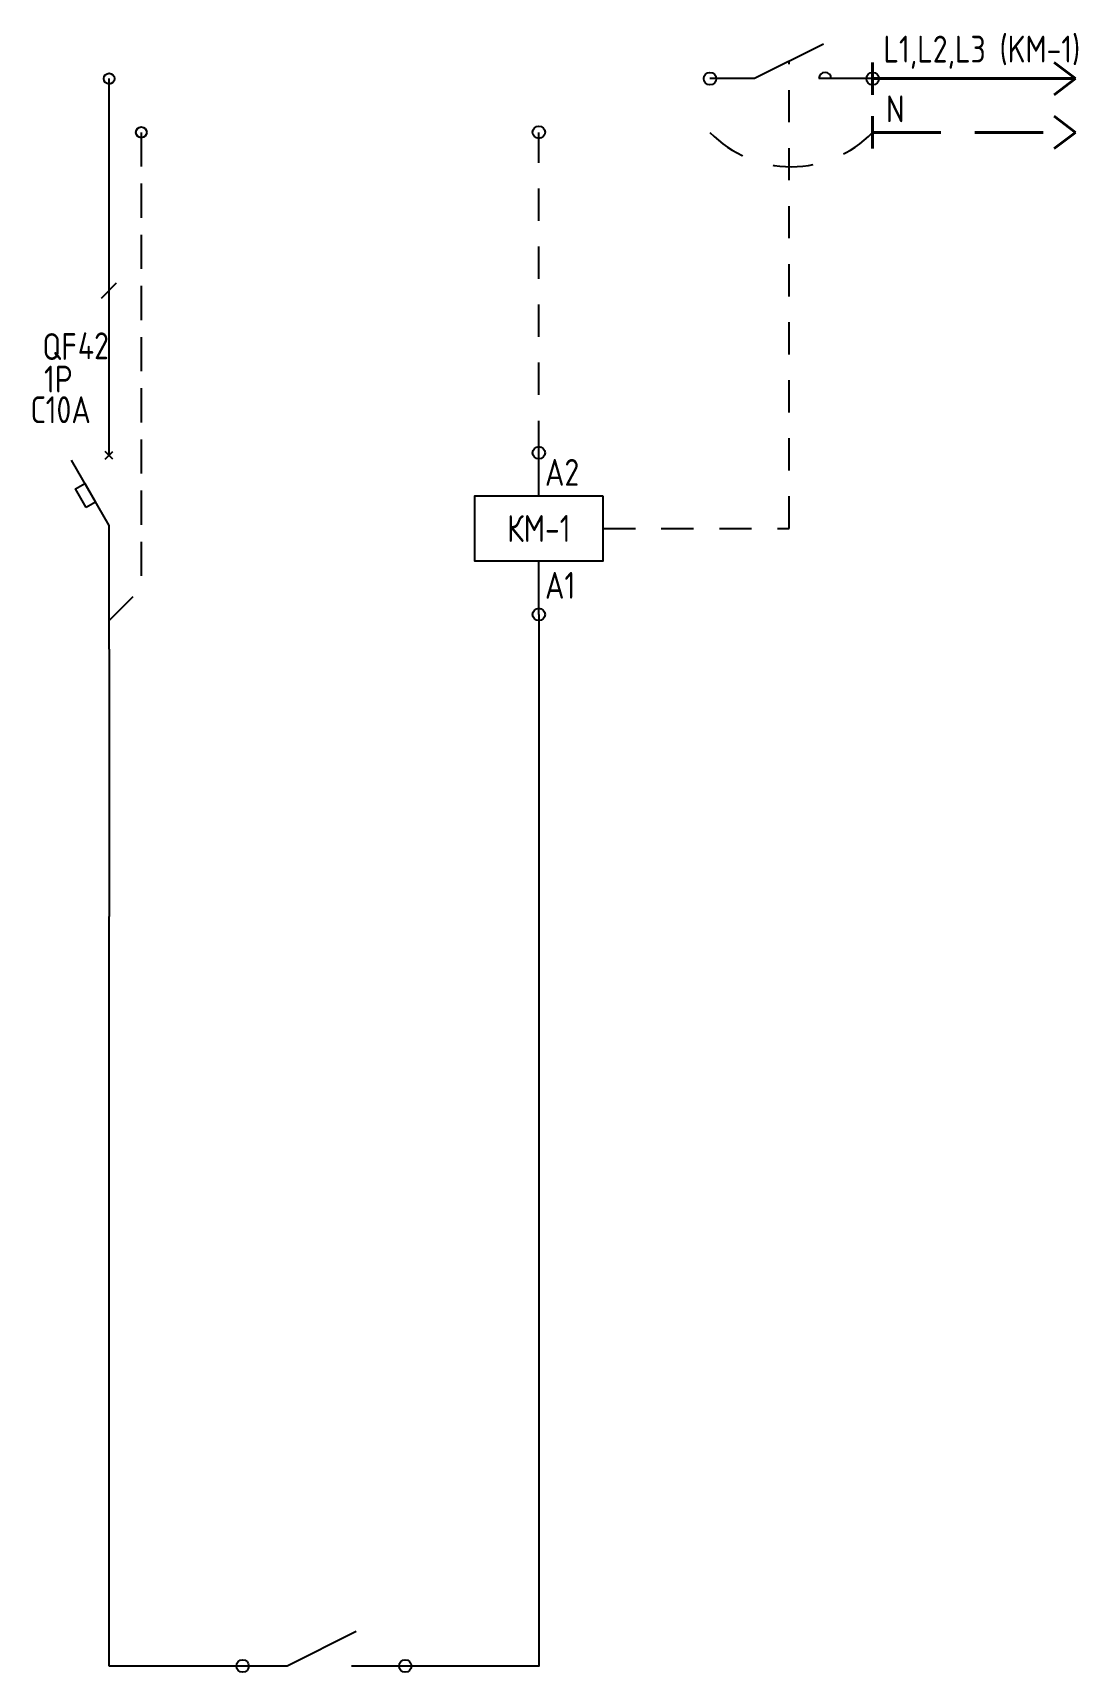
# Model space of a CAD drawing. Header units: millimetres. Extents: x -205 to 4335, y 0 to 4234.
# Drawn here: x 977.5 to 1074.8, y 1845.2 to 1997.8 of the extents above; entities that cross this region are included whole.
import ezdxf
from ezdxf.enums import TextEntityAlignment as Align

# ---------------------------------------------------------------- set-up
doc = ezdxf.new("R2010")
doc.units = ezdxf.units.MM
doc.linetypes.add('HIDDEN2', pattern=[4.7625, 3.175, -1.5875])
doc.linetypes.add('JIS_02_0.7', pattern=[1.35, 0.75, -0.6])
doc.layers.add('Нумерация QF', color=7, linetype='Continuous')
doc.styles.add('UNC_A', font='GOST2304A_0.ttf')
doc.styles.add('Unecom', font='GOST2304A_0.ttf', dxfattribs={"height": 2.5})

msp = doc.modelspace()

# ---------------------------------------------------------------- texts
at = {"layer": 'Нумерация QF', "insert": (981.72, 1968.63), "char_height": 2.5, "attachment_point": 4, "style": 'Unecom'}
msp.add_mtext_dynamic_manual_height_columns('42', width=7.51, gutter_width=12.5, heights=[0], dxfattribs=at)

# ---------------------------------------------------------------- blocks, each defined once
blk = doc.blocks.new('*U247')
at = {"lineweight": 40}
for p, q in [((18.89, 0), (16.89, 1.5)), ((18.89, 0), (16.89, -1.5)), ((18.89, -5), (16.89, -3.5)), ((18.89, -5), (16.89, -6.5))]:
    blk.add_line(p, q, dxfattribs=at)
at = {"linetype": 'ByBlock', "lineweight": 40}
for points in [[(0, 1.5), (0, -1.5)], [(0, 0), (18.89, 0)], [(0, -3.5), (0, -6.5)]]:
    blk.add_lwpolyline(points, dxfattribs=at)
at = {"color": 4, "linetype": 'HIDDEN2', "lineweight": 40, "ltscale": 2}
blk.add_lwpolyline([(0, -5), (18.89, -5)], dxfattribs=at)
at = {"insert": (1.24, -1.57), "char_height": 2.5, "attachment_point": 1, "style": 'UNC_A'}
blk.add_mtext_dynamic_manual_height_columns('N', width=3.8436, gutter_width=12.5, heights=[0], dxfattribs=at)
at = {"style": 'UNC_A'}
blk.add_attdef('ЛИНИЯ', (1, 1.5), '', height=2.5, dxfattribs=at)
blk = doc.blocks.new('*U122')
for p, q in [((0, -36.27), (0, -1.22)), ((-0.35, -36.62), (0.35, -35.91)), ((0.35, -36.62), (-0.35, -35.91)), ((0, -42.79), (-3.51, -36.72)), ((0, -54.31), (0, -42.79))]:
    blk.add_line(p, q)
at = {"color": 4, "linetype": 'HIDDEN2'}
for p in [(3, -6.22), (0, -51.65)]:
    blk.add_line(p, (3, -48.65), dxfattribs=at)
blk.add_lwpolyline([(-2.12, -41.12), (-3.12, -39.39), (-2.25, -38.89), (-1.25, -40.62)], close=True)
for centre in [(0, -1.22), (3, -6.22)]:
    blk.add_circle(centre, 0.5)
at = {"insert": (-6.21, -24.9), "char_height": 2.5, "attachment_point": 1, "style": 'Unecom'}
blk.add_mtext_dynamic_manual_height_columns('\\pxql;QF', width=5.7065, gutter_width=12.5, heights=[4.37], dxfattribs=at)
at = {"style": 'Unecom'}
blk.add_attdef('N', (-3.15, -27.4), '', height=2.5, dxfattribs=at)
for tag, p in [('P', (-3.4, -30.43)), ('A', (-1.7, -33.28))]:
    blk.add_attdef(tag, text='', height=2.5, dxfattribs=at).set_placement(p, align=Align.RIGHT)
blk = doc.blocks.new('км-3')
for p, q in [((10.57, 8.22), (4.14, 5)), ((4.14, 5), (0, 5)), ((15.14, 5), (10.14, 5))]:
    blk.add_line(p, q)
for centre in [(0, 5), (15.14, 5)]:
    blk.add_circle(centre, 0.575)
blk.add_arc((10.71, 5), 0.575, 0, 180)
at = {"color": 4, "linetype": 'JIS_02_0.7', "ltscale": 5}
blk.add_arc((7.57, 7.35), 10.55, 224.1519, 315.8481, dxfattribs=at)
blk = doc.blocks.new('Кмка')
for p, q in [((0, 11), (0, 15.04)), ((0, 0), (0, 5))]:
    blk.add_line(p, q)
blk.add_lwpolyline([(6, 11), (-6, 11), (-6, 5), (6, 5)], close=True)
for centre in [(0, 15.04), (0, 0)]:
    blk.add_circle(centre, 0.575)
at = {"style": 'Unecom'}
for s, p in [('А2', (0.57, 11.97)), ('А1', (0.57, 1.46))]:
    blk.add_text(s, height=2.5, dxfattribs=at).set_placement(p)
at = {"style": 'UNC_A'}
blk.add_attdef('КМ', text='', height=2.5, dxfattribs=at).set_placement((0, 8), align=Align.MIDDLE_CENTER)
blk = doc.blocks.new('*U103')
at = {"lineweight": 25}
blk.add_line((-0.7, -0.71), (0.7, 0.71), dxfattribs=at)

# ---------------------------------------------------------------- linework, layer by layer
for p, q in [((1007.63, 1848.99), (1001.2, 1845.77)), ((1001.2, 1845.77), (997.06, 1845.77)), ((1012.2, 1845.77), (1007.2, 1845.77))]:
    msp.add_line(p, q)
at = {"linetype": 'JIS_02_0.7', "ltscale": 4}
msp.add_lwpolyline([(1030.63, 1951.63), (1047.92, 1951.63), (1047.92, 1995.1)], dxfattribs=at)
at = {"color": 4, "linetype": 'JIS_02_0.7', "ltscale": 4}
msp.add_lwpolyline([(1024.63, 1958.66), (1024.63, 1988.49)], dxfattribs=at)
for points in [[(1024.63, 1943.63), (1024.63, 1915.51)], [(984.63, 1940.4), (984.63, 1915.51)], [(984.63, 1845.77), (984.63, 1915.51)], [(1024.63, 1915.51), (1024.63, 1845.77), (1012.2, 1845.77)], [(997.06, 1845.77), (984.63, 1845.77)]]:
    msp.add_lwpolyline(points)
at = {"color": 0, "linetype": 'ByBlock', "lineweight": -3}
msp.add_circle((1024.63, 1988.5), 0.575, dxfattribs=at)
for centre in [(997.06, 1845.77), (1012.2, 1845.77)]:
    msp.add_circle(centre, 0.575)

# ---------------------------------------------------------------- block references
for name, p, values in [('*U247', (1055.7, 1993.49), {'ЛИНИЯ': 'L1,L2,L3 (KM-1)'}), ('Кмка', (1024.63, 1943.63), {'КМ': 'КМ-1'})]:
    msp.add_blockref(name, p).add_auto_attribs(values)
for name, p in [('км-3', (1040.56, 1988.49)), ('*U103', (984.63, 1973.77))]:
    msp.add_blockref(name, p)
at = {"color": 1}
ref = msp.add_blockref('*U122', (984.63, 1994.71), dxfattribs=at)
ref.add_attrib('P', '1P', dxfattribs={"height": 2.5, "style": 'Unecom'}).set_placement((981.24, 1964.28), align=Align.RIGHT)
ref.add_attrib('A', 'С10А', dxfattribs={"height": 2.5, "style": 'Unecom'}).set_placement((982.93, 1961.43), align=Align.RIGHT)

msp.set_redraw_order([(e.dxf.handle, doc.entitydb.next_handle()) for e in msp.query("TEXT MTEXT ATTDEF DIMENSION ARC_DIMENSION")])  # texts and dimensions are drawn at this point

doc.saveas('drawing.dxf')
